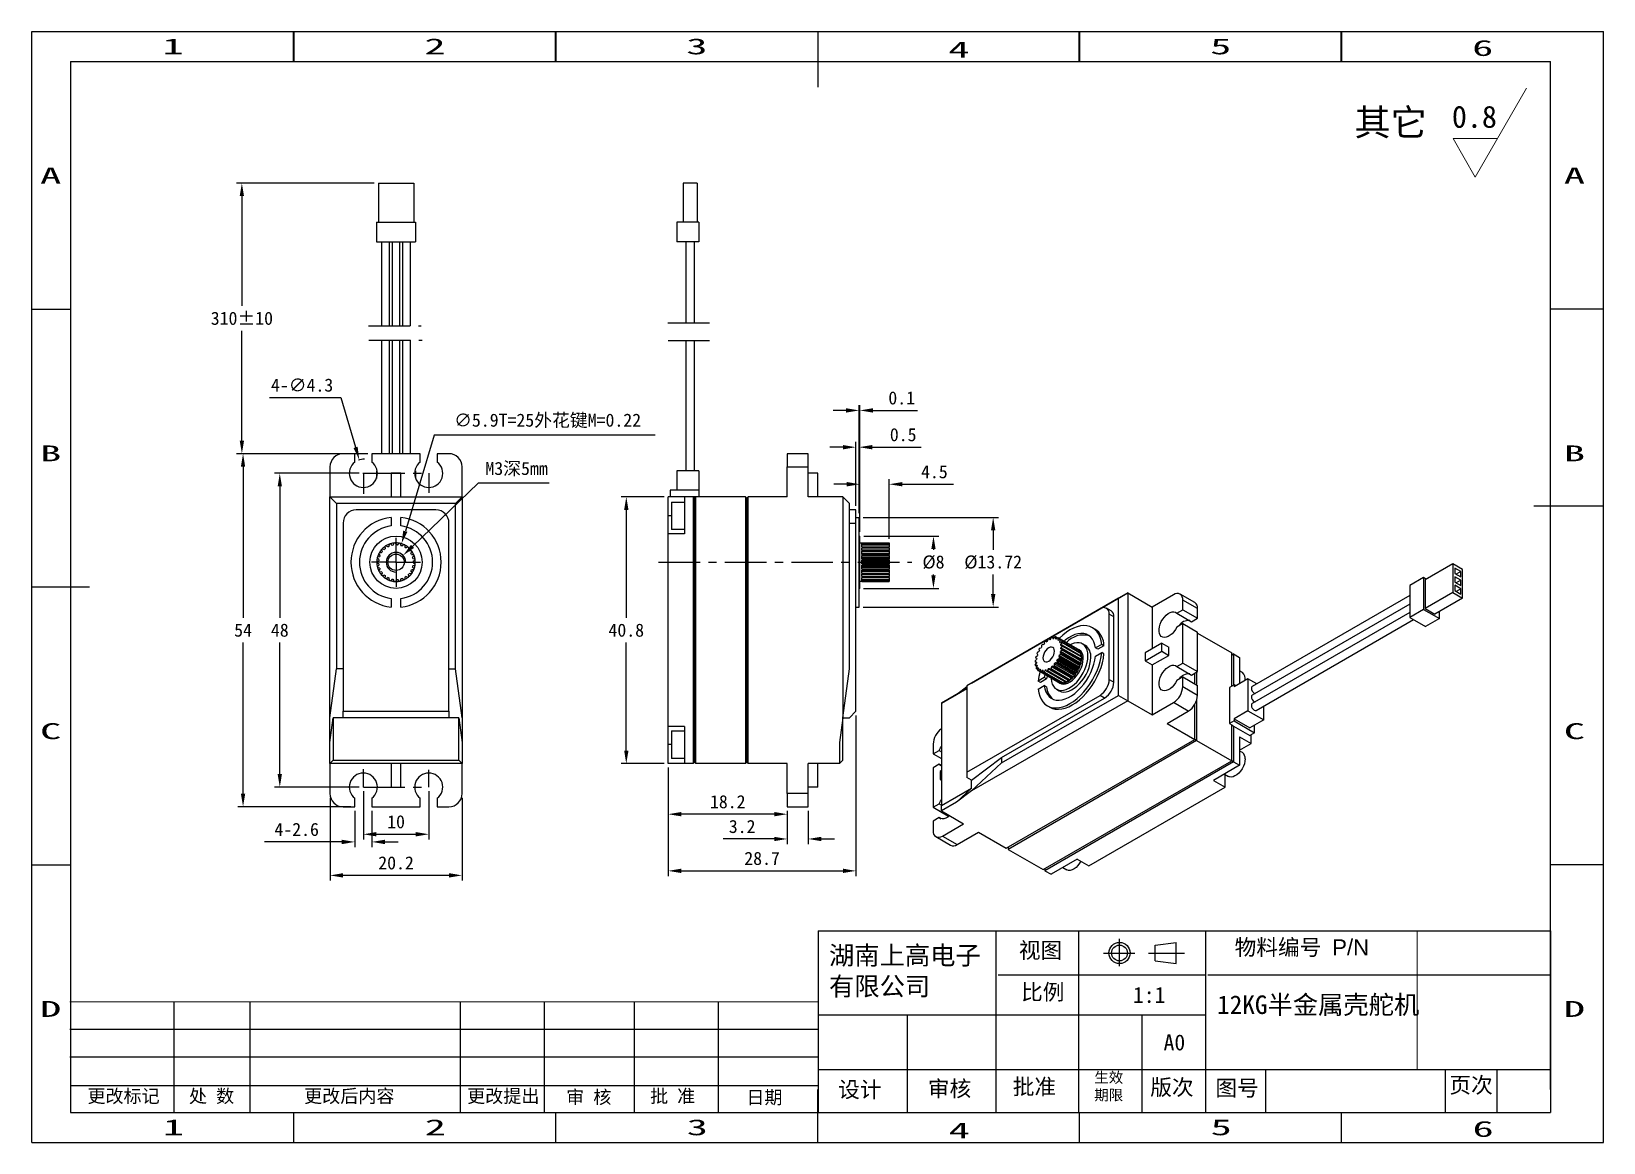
# Model space of a CAD drawing. Header units: millimetres. Extents: x 294 to 535, y 110 to 280.
import ezdxf
from ezdxf.enums import TextEntityAlignment as Align

# ---------------------------------------------------------------- set-up
doc = ezdxf.new("R2010")
doc.units = ezdxf.units.MM
doc.header["$PDSIZE"] = -1
doc.linetypes.add('ACAD_ISO04W100', pattern=[30.5, 24, -3, 0.5, -3])
doc.linetypes.add('CENTER', pattern=[10.16, 6.35, -1.27, 1.27, -1.27])
for name, color, linetype in [('中心线', 6, 'CENTER'), ('图框', 7, 'Continuous'), ('标注', 5, 'Continuous'), ('细实线', 5, 'Continuous')]:
    doc.layers.add(name, color=color, linetype=linetype)
doc.styles.add('style1', font='', dxfattribs={"height": 3.5})
doc.styles.get('style1').set_extended_font_data('FangSong_GB2312')
doc.dimstyles.new('副本 Standard', dxfattribs={"dimtxt": 2, "dimasz": 2, "dimexe": 0.8, "dimexo": 0.625, "dimgap": 0.9, "dimtad": 1, "dimtih": 1, "dimtoh": 1, "dimdsep": 46, "dimtxsty": 'Standard', "dimcen": 0.09, "dimclrd": 5, "dimclre": 5, "dimadec": 3, "dimazin": 2, "dimtfac": 1, "dimtdec": 4, "dimtofl": 0, "dimtmove": 0, "dimatfit": 3, "dimfxl": 0, "dimtolj": 1, "dimtzin": 0, "dimarcsym": 0})

msp = doc.modelspace()

# ---------------------------------------------------------------- texts
at = {"color": 5, "linetype": 'Continuous'}
for s, width, p, p2 in [('1', 3.99672, (314.348, 276.89), (317.586, 276.89)), ('2', 1.99836, (354.41, 276.89), (357.648, 276.89)), ('3', 1.99836, (394.472, 276.89), (397.71, 276.89)), ('5', 1.99836, (474.597, 276.89), (477.834, 276.89)), ('6', 1.99836, (514.659, 276.645), (517.896, 276.645)), ('4', 1.99836, (434.535, 276.399), (437.772, 276.399)), ('A', 1.99836, (295.642, 257.125), (298.879, 257.125)), ('A', 1.99836, (528.682, 257.125), (531.919, 257.125)), ('B', 1.99836, (295.642, 214.635), (298.879, 214.635)), ('B', 1.99836, (528.682, 214.635), (531.919, 214.635)), ('C', 1.99836, (295.642, 172.144), (298.879, 172.144)), ('C', 1.99836, (528.682, 172.144), (531.919, 172.144)), ('D', 1.99836, (295.642, 129.654), (298.879, 129.654)), ('D', 1.99836, (528.682, 129.654), (531.919, 129.654)), ('1', 3.99672, (314.41, 111.55), (317.648, 111.55)), ('2', 1.99836, (354.472, 111.55), (357.71, 111.55)), ('3', 1.99836, (394.534, 111.55), (397.772, 111.55)), ('4', 1.99836, (434.597, 111.058), (437.834, 111.058)), ('5', 1.99836, (474.659, 111.55), (477.896, 111.55)), ('6', 1.99836, (514.721, 111.304), (517.958, 111.304))]:
    msp.add_text(s, height=2.43, dxfattribs=dict(at, width=width)).set_placement(p, p2, align=Align.FIT)
at = {"insert": (496.66, 268.508), "char_height": 4.05, "width": 21.1725, "attachment_point": 1}
msp.add_mtext('{\\fSimSun|b0|i0|c134|p2;其它}', dxfattribs=at)
at = {"color": 0, "lineweight": 13, "attachment_point": 1, "style": 'style1'}
for s, insert, char_height, width in [('{\\fSimSun|b0|i0|c134|p54;物料编号 \\fArial Unicode MS|b0|i0|c0|p34;P/N}', (478.331, 141.52), 2.43, 22.47382), ('{\\fSimSun|b0|i0|c134|p2;视图}', (445.333, 141.067), 2.43, 12.97507), ('比例', (445.671, 134.677), 2.43, 12.97507), ('{\\H1.2x;审核}', (431.408, 119.905), 2.025, 12.97507), ('{\\fSimSun|b0|i0|c134|p2;\\H1.2x;批准}', (444.392, 120.197), 2.025, 12.97507), ('{\\fSimSun|b0|i0|c134|p2;\\H0.8x;生效\\P期限}', (456.865, 121.208), 2.025, 12.97507), ('{\\H1.2x;版次}', (465.426, 120.11), 2.025, 12.97507), ('{\\fSimSun|b0|i0|c134|p2;\\H1.2x; 页次}', (509.524, 120.45), 2.025, 12.97507), ('更改标记', (302.879, 118.557), 2.025, 18.22758), ('处 数', (318.415, 118.557), 2.025, 18.22758), ('更改后内容', (336.025, 118.557), 2.025, 19.00001), ('更改提出', (360.955, 118.557), 2.025, 16.68272), ('审 核', (376.107, 118.402), 2.025, 12.97507), ('批 准', (388.937, 118.557), 2.025, 12.97507), ('日期', (403.652, 118.368), 2.025, 12.97507), ('{\\H1.2x;设计}', (417.7, 119.761), 2.025, 12.97507), ('{\\fSimSun|b0|i0|c134|p2;图号}', (475.387, 119.991), 2.43, 12.97507)]:
    msp.add_mtext(s, dxfattribs=dict(at, insert=insert, char_height=char_height, width=width))
at = {"layer": '标注', "color": 0, "lineweight": 13, "attachment_point": 1}
for s, insert, char_height, width in [('{\\H1.25x;0.8}', (511.556, 269.03), 2.7, 20.9027), ('{\\fSimSun|b0|i0|c134|p2;湖南上高电子 有限公司}', (416.296, 140.485), 2.835, 25.32269), ('{\\fSimSun|b0|i0|c134|p2;1:1}', (462.777, 134.234), 2.43, 14.91289), ('{\\fSimSun|b0|i0|c134|p2;A0}', (467.465, 126.968), 2.43, 10.7352)]:
    msp.add_mtext(s, dxfattribs=dict(at, insert=insert, char_height=char_height, width=width))
at = {"layer": '细实线', "color": 3, "lineweight": 13, "insert": (475.645, 137.662), "char_height": 2.835, "width": 32.03133, "attachment_point": 1}
msp.add_mtext('{\\C0;\\P\\fSimSun|b0|i0|c134|p2;12KG半金属壳舵机}', dxfattribs=at)

# ---------------------------------------------------------------- blocks, each defined once
blk = doc.blocks.new('SW_CENTERMARKSYMBOL_0')
at = {"layer": '图框', "color": 0}
for p, q in [((0, 2.5), (0, 3.75)), ((0, 0), (0, 2.5)), ((-2.5, 0), (-3.75, 0)), ((0, 0), (-2.5, 0)), ((0, 0), (0, -2.5)), ((0, 0), (2.5, 0)), ((2.5, 0), (3.75, 0)), ((0, -2.5), (0, -3.75))]:
    blk.add_line(p, q, dxfattribs=at)
blk = doc.blocks.new('*D23')
at = {"layer": 'Defpoints', "color": 0}
for p in [(343.78, 215.8), (326.68, 161.8), (343.78, 161.8)]:
    blk.add_point(p, dxfattribs=at)
at = {"layer": '标注', "color": 5, "lineweight": -2}
for p, q in [((343.15, 215.8), (325.88, 215.8)), ((326.68, 213.8), (326.68, 190.7)), ((326.68, 163.8), (326.68, 186.9)), ((343.15, 161.8), (325.88, 161.8))]:
    blk.add_line(p, q, dxfattribs=at)
at = {"layer": '标注', "color": 5}
for points in [[(326.35, 213.8), (327.01, 213.8), (326.68, 215.8)], [(326.35, 163.8), (327.01, 163.8), (326.68, 161.8)]]:
    blk.add_solid(points, dxfattribs=at)
at = {"layer": '标注', "color": 0, "insert": (326.68, 188.8), "char_height": 2, "attachment_point": 5}
blk.add_mtext('\\A1;54', dxfattribs=at)
blk = doc.blocks.new('*D10')
at = {"layer": 'Defpoints', "color": 0}
for p in [(345.08, 212.8), (332.3, 164.8), (345.08, 164.8)]:
    blk.add_point(p, dxfattribs=at)
at = {"layer": '标注', "color": 5, "lineweight": -2}
for p, q in [((344.45, 212.8), (331.5, 212.8)), ((332.3, 210.8), (332.3, 190.7)), ((332.3, 166.8), (332.3, 186.9)), ((344.45, 164.8), (331.5, 164.8))]:
    blk.add_line(p, q, dxfattribs=at)
at = {"layer": '标注', "color": 5}
for points in [[(331.97, 210.8), (332.63, 210.8), (332.3, 212.8)], [(331.97, 166.8), (332.63, 166.8), (332.3, 164.8)]]:
    blk.add_solid(points, dxfattribs=at)
at = {"layer": '标注', "color": 0, "insert": (332.3, 188.8), "char_height": 2, "attachment_point": 5}
blk.add_mtext('\\A1;48', dxfattribs=at)
blk = doc.blocks.new('*D11')
at = {"layer": 'Defpoints', "color": 0}
for p in [(345.08, 164.8), (355.08, 164.8), (355.08, 157.59)]:
    blk.add_point(p, dxfattribs=at)
at = {"layer": '标注', "color": 5, "lineweight": -2}
for p, q in [((345.08, 164.18), (345.08, 156.79)), ((355.08, 164.18), (355.08, 156.79)), ((347.08, 157.59), (353.08, 157.59))]:
    blk.add_line(p, q, dxfattribs=at)
at = {"layer": '标注', "color": 5}
for points in [[(347.08, 157.93), (347.08, 157.26), (345.08, 157.59)], [(353.08, 157.93), (353.08, 157.26), (355.08, 157.59)]]:
    blk.add_solid(points, dxfattribs=at)
at = {"layer": '标注', "color": 0, "insert": (350.08, 159.49), "char_height": 2, "attachment_point": 5}
blk.add_mtext('\\A1;10', dxfattribs=at)
blk = doc.blocks.new('*D12')
at = {"layer": 'Defpoints', "color": 0}
for p in [(339.98, 163.8), (360.18, 163.8), (339.98, 151.3)]:
    blk.add_point(p, dxfattribs=at)
at = {"layer": '标注', "color": 5, "lineweight": -2}
for p, q in [((339.98, 163.18), (339.98, 150.5)), ((360.18, 163.18), (360.18, 150.5)), ((358.18, 151.3), (341.98, 151.3))]:
    blk.add_line(p, q, dxfattribs=at)
at = {"layer": '标注', "color": 5}
for points in [[(341.98, 151.64), (341.98, 150.97), (339.98, 151.3)], [(358.18, 151.64), (358.18, 150.97), (360.18, 151.3)]]:
    blk.add_solid(points, dxfattribs=at)
at = {"layer": '标注', "color": 0, "insert": (350.08, 153.2), "char_height": 2, "attachment_point": 5}
blk.add_mtext('\\A1;20.2', dxfattribs=at)
blk = doc.blocks.new('*D13')
at = {"layer": 'Defpoints', "color": 0}
for p in [(391.71, 209.2), (385.29, 168.4), (391.71, 168.4)]:
    blk.add_point(p, dxfattribs=at)
at = {"layer": '标注', "color": 5, "lineweight": -2}
for p, q in [((391.08, 209.2), (384.49, 209.2)), ((385.29, 207.2), (385.29, 190.7)), ((385.29, 170.4), (385.29, 186.9)), ((391.08, 168.4), (384.49, 168.4))]:
    blk.add_line(p, q, dxfattribs=at)
at = {"layer": '标注', "color": 5}
for points in [[(384.96, 207.2), (385.63, 207.2), (385.29, 209.2)], [(384.96, 170.4), (385.63, 170.4), (385.29, 168.4)]]:
    blk.add_solid(points, dxfattribs=at)
at = {"layer": '标注', "color": 0, "insert": (385.29, 188.8), "char_height": 2, "attachment_point": 5}
blk.add_mtext('\\A1;40.8', dxfattribs=at)
blk = doc.blocks.new('*D14')
at = {"layer": 'Defpoints', "color": 0}
for p in [(391.71, 168.4), (409.91, 161.8), (391.71, 160.66)]:
    blk.add_point(p, dxfattribs=at)
at = {"layer": '标注', "color": 5, "lineweight": -2}
for p, q in [((391.71, 167.78), (391.71, 159.86)), ((409.91, 161.18), (409.91, 159.86)), ((407.91, 160.66), (393.71, 160.66))]:
    blk.add_line(p, q, dxfattribs=at)
at = {"layer": '标注', "color": 5}
for points in [[(393.71, 161), (393.71, 160.33), (391.71, 160.66)], [(407.91, 161), (407.91, 160.33), (409.91, 160.66)]]:
    blk.add_solid(points, dxfattribs=at)
at = {"layer": '标注', "color": 0, "insert": (400.81, 162.56), "char_height": 2, "attachment_point": 5}
blk.add_mtext('\\A1;18.2', dxfattribs=at)
blk = doc.blocks.new('*D15')
at = {"layer": 'Defpoints', "color": 0}
for p in [(420.41, 176.4), (391.71, 168.4), (420.41, 151.99)]:
    blk.add_point(p, dxfattribs=at)
at = {"layer": '标注', "color": 5, "lineweight": -2}
for p, q in [((420.41, 175.78), (420.41, 151.19)), ((391.71, 167.78), (391.71, 151.19)), ((393.71, 151.99), (418.41, 151.99))]:
    blk.add_line(p, q, dxfattribs=at)
at = {"layer": '标注', "color": 5}
for points in [[(393.71, 152.33), (393.71, 151.66), (391.71, 151.99)], [(418.41, 152.33), (418.41, 151.66), (420.41, 151.99)]]:
    blk.add_solid(points, dxfattribs=at)
at = {"layer": '标注', "color": 0, "insert": (406.06, 153.89), "char_height": 2, "attachment_point": 5}
blk.add_mtext('\\A1;28.7', dxfattribs=at)
blk = doc.blocks.new('*D16')
at = {"layer": 'Defpoints', "color": 0}
for p in [(420.91, 206.06), (420.91, 192.34), (441.4, 192.34)]:
    blk.add_point(p, dxfattribs=at)
at = {"layer": '标注', "color": 5, "lineweight": -2}
for p, q in [((421.53, 206.06), (442.2, 206.06)), ((441.4, 204.06), (441.4, 201.1)), ((441.4, 194.34), (441.4, 197.3)), ((421.53, 192.34), (442.2, 192.34))]:
    blk.add_line(p, q, dxfattribs=at)
at = {"layer": '标注', "color": 5}
for points in [[(441.07, 204.06), (441.74, 204.06), (441.4, 206.06)], [(441.07, 194.34), (441.74, 194.34), (441.4, 192.34)]]:
    blk.add_solid(points, dxfattribs=at)
at = {"layer": '标注', "color": 0, "insert": (441.4, 199.2), "char_height": 2, "attachment_point": 5}
blk.add_mtext('\\A1;%%C13.72', dxfattribs=at)
blk = doc.blocks.new('*D17')
at = {"layer": 'Defpoints', "color": 0}
for p in [(421.01, 203.2), (420.96, 195.2), (432.27, 195.2)]:
    blk.add_point(p, dxfattribs=at)
at = {"layer": '标注', "color": 5, "lineweight": -2}
for p, q in [((421.63, 203.2), (433.07, 203.2)), ((432.27, 201.2), (432.27, 201.1)), ((432.27, 197.2), (432.27, 197.3)), ((421.58, 195.2), (433.07, 195.2))]:
    blk.add_line(p, q, dxfattribs=at)
at = {"layer": '标注', "color": 5}
for points in [[(431.94, 201.2), (432.6, 201.2), (432.27, 203.2)], [(431.94, 197.2), (432.6, 197.2), (432.27, 195.2)]]:
    blk.add_solid(points, dxfattribs=at)
at = {"layer": '标注', "color": 0, "insert": (432.27, 199.2), "char_height": 2, "attachment_point": 5}
blk.add_mtext('\\A1;%%C8', dxfattribs=at)
blk = doc.blocks.new('*D18')
at = {"layer": 'Defpoints', "color": 0}
for p in [(421.01, 211.13), (421.01, 203.2), (425.51, 202.15)]:
    blk.add_point(p, dxfattribs=at)
at = {"layer": '标注', "color": 5, "lineweight": -2}
for p, q in [((421.01, 203.83), (421.01, 211.93)), ((425.51, 202.78), (425.51, 211.93)), ((419.01, 211.13), (417.01, 211.13)), ((427.51, 211.13), (435.31, 211.13))]:
    blk.add_line(p, q, dxfattribs=at)
at = {"layer": '标注', "color": 5}
for points in [[(419.01, 211.47), (419.01, 210.8), (421.01, 211.13)], [(427.51, 211.47), (427.51, 210.8), (425.51, 211.13)]]:
    blk.add_solid(points, dxfattribs=at)
at = {"layer": '标注', "color": 0, "insert": (432.41, 213.03), "char_height": 2, "attachment_point": 5}
blk.add_mtext('\\A1;4.5', dxfattribs=at)
blk = doc.blocks.new('*D19')
at = {"layer": 'Defpoints', "color": 0}
for p in [(420.91, 222.42), (420.91, 206.06), (421.01, 203.2)]:
    blk.add_point(p, dxfattribs=at)
at = {"layer": '标注', "color": 5, "lineweight": -2}
for p, q in [((418.91, 222.42), (416.91, 222.42)), ((420.91, 206.69), (420.91, 223.22)), ((421.01, 203.83), (421.01, 223.22)), ((423.01, 222.42), (429.81, 222.42))]:
    blk.add_line(p, q, dxfattribs=at)
at = {"layer": '标注', "color": 5}
for points in [[(418.91, 222.76), (418.91, 222.09), (420.91, 222.42)], [(423.01, 222.76), (423.01, 222.09), (421.01, 222.42)]]:
    blk.add_solid(points, dxfattribs=at)
at = {"layer": '标注', "color": 0, "insert": (427.41, 224.32), "char_height": 2, "attachment_point": 5}
blk.add_mtext('\\A1;0.1', dxfattribs=at)
blk = doc.blocks.new('*D20')
at = {"layer": 'Defpoints', "color": 0}
for p in [(420.91, 216.8), (420.41, 207.2), (420.91, 206.06)]:
    blk.add_point(p, dxfattribs=at)
at = {"layer": '标注', "color": 5, "lineweight": -2}
for p, q in [((418.41, 216.8), (416.41, 216.8)), ((420.41, 207.83), (420.41, 217.6)), ((420.91, 206.69), (420.91, 217.6)), ((422.91, 216.8), (430.38, 216.8))]:
    blk.add_line(p, q, dxfattribs=at)
at = {"layer": '标注', "color": 5}
for points in [[(418.41, 217.13), (418.41, 216.46), (420.41, 216.8)], [(422.91, 217.13), (422.91, 216.46), (420.91, 216.8)]]:
    blk.add_solid(points, dxfattribs=at)
at = {"layer": '标注', "color": 0, "insert": (427.64, 218.7), "char_height": 2, "attachment_point": 5}
blk.add_mtext('\\A1;0.5', dxfattribs=at)
blk = doc.blocks.new('*D21')
at = {"layer": 'Defpoints', "color": 0}
for p in [(347.38, 257.2), (326.5, 215.8), (346.38, 215.8)]:
    blk.add_point(p, dxfattribs=at)
at = {"layer": '标注', "color": 5, "lineweight": -2}
for p, q in [((346.75, 257.2), (325.7, 257.2)), ((326.5, 255.2), (326.5, 238.4)), ((326.5, 217.8), (326.5, 234.6)), ((345.75, 215.8), (325.7, 215.8))]:
    blk.add_line(p, q, dxfattribs=at)
at = {"layer": '标注', "color": 5}
for points in [[(326.17, 255.2), (326.83, 255.2), (326.5, 257.2)], [(326.17, 217.8), (326.83, 217.8), (326.5, 215.8)]]:
    blk.add_solid(points, dxfattribs=at)
at = {"layer": '标注', "color": 0, "insert": (326.5, 236.5), "char_height": 2, "attachment_point": 5}
blk.add_mtext('\\A1;310%%P10', dxfattribs=at)
blk = doc.blocks.new('*D22')
at = {"layer": 'Defpoints', "color": 0}
for p in [(409.91, 161.8), (413.11, 161.8), (409.91, 156.87)]:
    blk.add_point(p, dxfattribs=at)
at = {"layer": '标注', "color": 5, "lineweight": -2}
for p, q in [((409.91, 161.18), (409.91, 156.07)), ((413.11, 161.18), (413.11, 156.07)), ((407.91, 156.87), (400.11, 156.87)), ((415.11, 156.87), (417.11, 156.87))]:
    blk.add_line(p, q, dxfattribs=at)
at = {"layer": '标注', "color": 5}
for points in [[(407.91, 157.2), (407.91, 156.54), (409.91, 156.87)], [(415.11, 157.2), (415.11, 156.54), (413.11, 156.87)]]:
    blk.add_solid(points, dxfattribs=at)
at = {"layer": '标注', "color": 0, "insert": (403.01, 158.77), "char_height": 2, "attachment_point": 5}
blk.add_mtext('\\A1;3.2', dxfattribs=at)
blk = doc.blocks.new('*D24')
at = {"layer": 'Defpoints', "color": 0}
for p in [(344.46, 214.86), (345.69, 210.74)]:
    blk.add_point(p, dxfattribs=at)
at = {"layer": '标注', "color": 5, "lineweight": -2}
for p, q in [((330.71, 224.38), (341.61, 224.38)), ((341.61, 224.38), (343.89, 216.78)), ((344.99, 212.8), (345.17, 212.8)), ((345.08, 212.71), (345.08, 212.89))]:
    blk.add_line(p, q, dxfattribs=at)
blk.add_arc((345.08, 212.8), 2.15, 85.3601, 110.548, dxfattribs=at)
at = {"layer": '标注', "color": 5}
blk.add_solid([(344.2, 216.87), (343.57, 216.68), (344.46, 214.86)], dxfattribs=at)
at = {"layer": '标注', "color": 0, "insert": (335.71, 226.28), "char_height": 2, "attachment_point": 5}
blk.add_mtext('\\A1;4-∅4.3', dxfattribs=at)
blk = doc.blocks.new('*D25')
at = {"layer": 'Defpoints', "color": 0}
for p in [(343.78, 161.8), (346.38, 161.8), (343.78, 156.42)]:
    blk.add_point(p, dxfattribs=at)
at = {"layer": '标注', "color": 5, "lineweight": -2}
for p, q in [((343.78, 161.18), (343.78, 155.62)), ((346.38, 161.18), (346.38, 155.62)), ((341.78, 156.42), (329.98, 156.42)), ((348.38, 156.42), (350.38, 156.42))]:
    blk.add_line(p, q, dxfattribs=at)
at = {"layer": '标注', "color": 5}
for points in [[(341.78, 156.75), (341.78, 156.08), (343.78, 156.42)], [(348.38, 156.75), (348.38, 156.08), (346.38, 156.42)]]:
    blk.add_solid(points, dxfattribs=at)
at = {"layer": '标注', "color": 0, "insert": (334.88, 158.32), "char_height": 2, "attachment_point": 5}
blk.add_mtext('\\A1;4-2.6', dxfattribs=at)
blk = doc.blocks.new('*D26')
at = {"layer": 'Defpoints', "color": 0}
for p in [(351.16, 200.24), (349, 198.16)]:
    blk.add_point(p, dxfattribs=at)
at = {"layer": '标注', "color": 5, "lineweight": -2}
for p, q in [((362.62, 211.32), (352.59, 201.63)), ((373.5, 211.32), (362.62, 211.32)), ((349.99, 199.2), (350.17, 199.2)), ((350.08, 199.11), (350.08, 199.29))]:
    blk.add_line(p, q, dxfattribs=at)
at = {"layer": '标注', "color": 5}
blk.add_solid([(352.36, 201.87), (352.83, 201.39), (351.16, 200.24)], dxfattribs=at)
at = {"layer": '标注', "color": 0, "insert": (368.51, 213.45), "char_height": 2, "attachment_point": 5}
blk.add_mtext('\\A1;{\\fSimSun|b0|i0|c134|p2;M3深5mm}', dxfattribs=at)
blk = doc.blocks.new('*D27')
at = {"layer": 'Defpoints', "color": 0}
for p in [(350.92, 202.03), (349.23, 196.38)]:
    blk.add_point(p, dxfattribs=at)
at = {"layer": '标注', "color": 5, "lineweight": -2}
for p, q in [((355.9, 218.62), (351.5, 203.94)), ((389.72, 218.62), (355.9, 218.62)), ((349.99, 199.2), (350.17, 199.2)), ((350.08, 199.11), (350.08, 199.29))]:
    blk.add_line(p, q, dxfattribs=at)
at = {"layer": '标注', "color": 5}
blk.add_solid([(351.18, 204.04), (351.82, 203.85), (350.92, 202.03)], dxfattribs=at)
at = {"layer": '标注', "color": 0, "insert": (373.26, 220.82), "char_height": 2, "attachment_point": 5}
blk.add_mtext('\\A1;∅5.9T=25{\\fSimSun|b0|i0|c134|p2;外花键}M=0.22', dxfattribs=at)

# ---------------------------------------------------------------- dimensions: what is measured, and where the dimension line sits
at = {"layer": '标注', "color": 0}
dim = msp.add_linear_dim(base=(326.501, 215.802), p1=(347.377, 257.202), p2=(346.377, 215.802), angle=90, text='310%%P10', dimstyle='副本 Standard', dxfattribs=at)
dim.commit()
dim.dimension.update_dxf_attribs({"geometry": '*D21', "text_midpoint": (326.501, 236.502)})
for p1, p2, text, picture, middle in [((345.694, 210.743), (344.459, 214.862), '4-<>', '*D24', (335.708, 224.38)), ((349.229, 196.377), (350.924, 202.028), '<>T=25{\\fSimSun|b0|i0|c134|p2;外花键}M=0.22', '*D27', (373.261, 218.619)), ((348.998, 198.16), (351.155, 200.244), '{\\fSimSun|b0|i0|c134|p2;M3深5mm}', '*D26', (368.512, 211.32))]:
    dim = msp.add_diameter_dim_2p(p1=p1, p2=p2, text=text, dimstyle='副本 Standard', dxfattribs=at)
    dim.commit()
    dim.dimension.update_dxf_attribs({"geometry": picture, "text_midpoint": middle, "dimtype": 163})
for base, p1, p2, picture, middle in [((420.91, 222.424), (421.01, 203.202), (420.91, 206.061), '*D19', (427.41, 222.424)), ((420.91, 216.797), (420.41, 207.202), (420.91, 206.061), '*D20', (427.643, 216.797)), ((421.01, 211.134), (425.51, 202.15), (421.01, 203.202), '*D18', (432.41, 211.134)), ((420.41, 151.994), (391.71, 168.402), (420.41, 176.402), '*D15', (406.06, 151.994)), ((391.71, 160.662), (409.91, 161.802), (391.71, 168.402), '*D14', (400.81, 160.662)), ((339.977, 151.303), (360.177, 163.802), (339.977, 163.802), '*D12', (350.077, 151.303)), ((355.077, 157.592), (345.077, 164.802), (355.077, 164.802), '*D11', (350.077, 157.592))]:
    dim = msp.add_linear_dim(base=base, p1=p1, p2=p2, dimstyle='副本 Standard', dxfattribs=at)
    dim.commit()
    dim.dimension.update_dxf_attribs({"geometry": picture, "text_midpoint": middle, "dimtype": 160})
for base, p1, p2, picture, middle in [((326.681, 161.802), (343.777, 215.802), (343.777, 161.802), '*D23', (326.681, 188.802)), ((332.3, 164.802), (345.077, 212.802), (345.077, 164.802), '*D10', (332.3, 188.802)), ((385.293, 168.402), (391.71, 209.202), (391.71, 168.402), '*D13', (385.293, 188.802))]:
    dim = msp.add_linear_dim(base=base, p1=p1, p2=p2, angle=90, dimstyle='副本 Standard', dxfattribs=at)
    dim.commit()
    dim.dimension.update_dxf_attribs({"geometry": picture, "text_midpoint": middle, "dimtype": 160})
for base, p1, p2, picture, middle in [((441.402, 192.343), (420.91, 206.061), (420.91, 192.343), '*D16', (441.402, 199.202)), ((432.271, 195.202), (421.01, 203.202), (420.96, 195.202), '*D17', (432.271, 199.202))]:
    dim = msp.add_linear_dim(base=base, p1=p1, p2=p2, angle=90, text='%%C<>', dimstyle='副本 Standard', dxfattribs=at)
    dim.commit()
    dim.dimension.update_dxf_attribs({"geometry": picture, "text_midpoint": middle, "dimtype": 160})
dim = msp.add_linear_dim(base=(343.777, 156.418), p1=(346.377, 161.802), p2=(343.777, 161.802), text='4-<>', dimstyle='副本 Standard', dxfattribs=at)
dim.commit()
dim.dimension.update_dxf_attribs({"geometry": '*D25', "text_midpoint": (334.877, 158.318)})
dim = msp.add_linear_dim(base=(409.91, 156.87), p1=(413.11, 161.802), p2=(409.91, 161.802), dimstyle='副本 Standard', dxfattribs=at)
dim.commit()
dim.dimension.update_dxf_attribs({"geometry": '*D22', "text_midpoint": (403.01, 158.77)})

# ---------------------------------------------------------------- linework, layer by layer
at = {"color": 5, "linetype": 'Continuous'}
for p, q in [((294.379, 110.433), (294.379, 280.393)), ((294.379, 280.393), (534.752, 280.393)), ((334.379, 275.773), (334.379, 280.393)), ((334.441, 280.393), (334.441, 275.773)), ((374.441, 275.773), (374.441, 280.393)), ((374.503, 280.393), (374.503, 275.773)), ((414.566, 280.393), (414.566, 271.858)), ((454.566, 275.773), (454.566, 280.393)), ((454.628, 280.393), (454.628, 275.773)), ((494.628, 275.773), (494.628, 280.393)), ((494.69, 280.393), (494.69, 275.773)), ((534.752, 110.433), (534.752, 280.393)), ((294.317, 275.773), (294.379, 275.773)), ((294.379, 237.903), (300.307, 237.903)), ((534.752, 237.903), (526.659, 237.903)), ((534.752, 207.792), (524.078, 207.792)), ((294.379, 195.413), (303.185, 195.413)), ((294.379, 152.923), (300.307, 152.923)), ((534.752, 152.923), (526.659, 152.923)), ((414.628, 142.806), (449.42, 142.806)), ((441.821, 142.806), (441.821, 115.052)), ((449.42, 142.806), (526.659, 142.806)), ((454.447, 142.806), (454.447, 115.052)), ((473.871, 142.806), (473.871, 137.587)), ((473.871, 137.95), (473.871, 128.406)), ((442.164, 136.092), (473.871, 136.092)), ((474.214, 136.092), (526.659, 136.092)), ((316.115, 131.98), (316.115, 115.052)), ((327.697, 131.98), (327.697, 115.052)), ((359.862, 131.98), (359.862, 115.052)), ((372.739, 131.98), (372.739, 115.052)), ((386.482, 131.98), (386.482, 115.052)), ((399.36, 131.98), (399.36, 115.052)), ((414.628, 129.982), (473.871, 129.982)), ((428.224, 129.982), (428.224, 115.052)), ((464.159, 129.982), (464.159, 115.052)), ((300.207, 127.781), (414.528, 127.781)), ((473.871, 128.406), (473.871, 115.052)), ((300.207, 123.538), (414.528, 123.538)), ((414.628, 121.623), (526.659, 121.623)), ((483.075, 121.623), (483.075, 115.052)), ((510.521, 121.623), (510.521, 115.052)), ((518.455, 121.623), (518.455, 115.052)), ((300.307, 119.141), (414.528, 119.141)), ((414.566, 110.433), (414.566, 118.526)), ((334.441, 110.433), (334.441, 115.052)), ((374.503, 110.433), (374.503, 115.052)), ((454.628, 110.433), (454.628, 115.052)), ((494.69, 110.433), (494.69, 115.052)), ((294.379, 110.433), (534.752, 110.433))]:
    msp.add_line(p, q, dxfattribs=at)
at = {"color": 7, "linetype": 'Continuous'}
for p, q in [((300.307, 275.773), (300.307, 115.052)), ((300.307, 275.773), (526.659, 275.773)), ((526.659, 118.526), (526.659, 275.773)), ((414.628, 142.806), (414.628, 115.052)), ((526.659, 142.806), (526.659, 115.052)), ((526.659, 142.806), (526.659, 115.052)), ((466.155, 140.642), (469.407, 141.038)), ((466.155, 140.642), (469.407, 141.038)), ((466.155, 138.214), (466.155, 140.642)), ((469.407, 137.809), (469.407, 141.038)), ((466.155, 138.214), (469.407, 137.809)), ((300.307, 115.052), (526.659, 115.052))]:
    msp.add_line(p, q, dxfattribs=at)
at = {"color": 7, "linetype": 'Continuous', "lineweight": 25}
for p, q in [((347.377, 257.202), (347.377, 251.202)), ((347.377, 257.202), (352.777, 257.202)), ((352.777, 257.202), (352.777, 251.202)), ((396.11, 257.202), (394.01, 257.202)), ((394.01, 257.202), (394.01, 251.202)), ((396.11, 257.202), (396.11, 251.202)), ((347.077, 251.202), (347.077, 248.202)), ((347.077, 251.202), (353.077, 251.202)), ((353.077, 251.202), (353.077, 248.202)), ((396.41, 251.202), (393.01, 251.202)), ((393.01, 251.202), (393.01, 248.202)), ((396.41, 251.202), (396.41, 248.202)), ((347.077, 248.202), (353.077, 248.202)), ((347.877, 248.202), (347.877, 235.367)), ((349.077, 235.367), (349.077, 248.202)), ((349.477, 248.202), (349.477, 235.367)), ((350.677, 235.367), (350.677, 248.202)), ((351.077, 248.202), (351.077, 235.367)), ((352.277, 235.367), (352.277, 248.202)), ((396.41, 248.202), (393.01, 248.202)), ((394.46, 235.822), (394.46, 248.202)), ((395.66, 248.202), (395.66, 235.822)), ((347.877, 233.174), (347.877, 215.802)), ((349.077, 215.802), (349.077, 233.174)), ((349.477, 233.174), (349.477, 215.802)), ((350.677, 215.802), (350.677, 233.174)), ((351.077, 233.174), (351.077, 215.802)), ((352.277, 215.802), (352.277, 233.174)), ((394.46, 213.202), (394.46, 233.098)), ((395.66, 233.098), (395.66, 213.202)), ((343.777, 215.802), (341.977, 215.802)), ((343.777, 214.515), (343.777, 215.802)), ((346.377, 215.802), (346.377, 214.515)), ((353.777, 215.802), (346.377, 215.802)), ((353.777, 214.515), (353.777, 215.802)), ((356.377, 215.802), (356.377, 214.515)), ((358.177, 215.802), (356.377, 215.802)), ((413.11, 215.802), (409.91, 215.802)), ((409.91, 215.802), (409.91, 213.802)), ((413.11, 213.802), (413.11, 215.802)), ((339.977, 213.802), (339.977, 209.202)), ((347.077, 213.202), (347.077, 212.013)), ((347.077, 213.202), (347.189, 213.202)), ((350.827, 212.802), (349.327, 212.802)), ((349.327, 212.802), (349.327, 209.202)), ((350.827, 209.202), (350.827, 212.802)), ((352.964, 213.202), (353.077, 213.202)), ((353.077, 213.202), (353.077, 212.013)), ((360.177, 209.202), (360.177, 213.802)), ((396.41, 213.202), (393.01, 213.202)), ((393.01, 213.202), (393.01, 210.202)), ((396.41, 213.202), (396.41, 210.202)), ((409.91, 213.802), (413.11, 213.802)), ((409.91, 209.202), (409.91, 213.802)), ((413.11, 209.202), (413.11, 213.802)), ((414.61, 212.802), (413.11, 212.802)), ((414.61, 209.202), (414.61, 212.802)), ((339.977, 209.202), (340.977, 208.202)), ((339.977, 209.202), (360.177, 209.202)), ((339.977, 175.402), (339.977, 209.202)), ((359.177, 208.202), (360.177, 209.202)), ((360.177, 209.202), (360.177, 175.402)), ((394.21, 209.202), (391.71, 209.202)), ((391.71, 206.302), (391.71, 209.202)), ((392.01, 210.202), (392.01, 209.202)), ((396.41, 210.202), (392.01, 210.202)), ((395.51, 209.202), (394.21, 209.202)), ((394.21, 209.202), (394.21, 203.552)), ((395.51, 209.202), (395.51, 168.402)), ((395.51, 209.202), (395.71, 209.002)), ((395.91, 209.202), (395.51, 209.202)), ((395.91, 209.202), (395.71, 209.002)), ((395.91, 168.402), (395.91, 209.202)), ((403.51, 209.202), (395.91, 209.202)), ((396.41, 210.202), (396.41, 209.202)), ((403.51, 209.202), (403.51, 168.402)), ((403.51, 209.202), (403.71, 209.002)), ((403.91, 209.202), (403.71, 209.002)), ((403.91, 168.402), (403.91, 209.202)), ((409.91, 209.202), (403.91, 209.202)), ((418.41, 209.202), (413.11, 209.202)), ((418.41, 209.202), (418.41, 175.402)), ((419.41, 208.202), (418.41, 209.202)), ((359.177, 208.202), (340.977, 208.202)), ((340.977, 208.202), (340.977, 182.902)), ((356.177, 207.202), (343.977, 207.202)), ((359.177, 182.902), (359.177, 208.202)), ((392.21, 208.402), (394.21, 208.402)), ((392.21, 208.402), (392.21, 204.202)), ((395.71, 168.602), (395.71, 209.002)), ((403.71, 168.602), (403.71, 209.002)), ((419.41, 182.902), (419.41, 208.202)), ((420.41, 207.202), (419.41, 207.202)), ((420.41, 205.202), (420.41, 207.202)), ((341.977, 205.202), (341.977, 176.402)), ((349.327, 206.061), (349.327, 204.752)), ((350.827, 204.752), (350.827, 206.061)), ((358.177, 176.402), (358.177, 205.202)), ((391.71, 203.552), (391.71, 206.302)), ((419.41, 205.202), (420.41, 205.202)), ((420.41, 206.061), (420.91, 206.061)), ((420.41, 176.402), (420.41, 205.202)), ((420.91, 192.343), (420.91, 206.061)), ((349.025, 201.63), (349.07, 201.975)), ((349.237, 202.03), (349.475, 201.78)), ((349.662, 201.815), (349.792, 202.139)), ((349.966, 202.15), (350.134, 201.848)), ((350.325, 201.836), (350.531, 202.117)), ((350.703, 202.085), (350.791, 201.751)), ((394.21, 203.552), (391.71, 203.552)), ((391.71, 174.052), (391.71, 203.552)), ((394.21, 204.202), (392.21, 204.202)), ((420.91, 203.202), (421.01, 203.202)), ((421.01, 195.202), (421.01, 203.202)), ((421.01, 202.152), (421.31, 202.152)), ((421.31, 202.117), (421.31, 202.152)), ((421.31, 202.15), (425.51, 202.15)), ((421.31, 202.117), (425.51, 202.117)), ((421.31, 201.913), (421.31, 202.085)), ((421.31, 202.085), (425.51, 202.085)), ((425.51, 202.15), (425.51, 202.117)), ((425.51, 202.085), (425.51, 202.117)), ((425.51, 202.085), (425.51, 201.913)), ((347.463, 199.615), (347.196, 199.839)), ((347.239, 200.009), (347.578, 200.075)), ((347.648, 200.252), (347.445, 200.535)), ((347.528, 200.689), (347.873, 200.669)), ((347.985, 200.823), (347.859, 201.148)), ((347.978, 201.276), (348.307, 201.171)), ((348.454, 201.292), (348.412, 201.638)), ((348.56, 201.733), (348.853, 201.549)), ((350.972, 201.692), (351.241, 201.913)), ((351.4, 201.839), (351.402, 201.493)), ((351.563, 201.391), (351.879, 201.538)), ((352.014, 201.427), (351.93, 201.092)), ((352.06, 200.953), (352.403, 201.016)), ((352.507, 200.875), (352.342, 200.571)), ((352.433, 200.404), (352.781, 200.381)), ((352.846, 200.218), (352.611, 199.965)), ((352.658, 199.78), (352.989, 199.671)), ((421.31, 201.913), (425.51, 201.913)), ((421.31, 201.538), (421.31, 201.839)), ((421.31, 201.839), (425.51, 201.839)), ((421.31, 201.538), (425.51, 201.538)), ((421.31, 201.016), (421.31, 201.427)), ((421.31, 201.427), (425.51, 201.427)), ((421.31, 201.092), (425.51, 201.092)), ((421.31, 201.016), (425.51, 201.016)), ((421.31, 200.381), (421.31, 200.875)), ((421.31, 200.875), (425.51, 200.875)), ((421.31, 200.571), (425.51, 200.571)), ((421.31, 200.404), (425.51, 200.404)), ((421.31, 200.381), (425.51, 200.381)), ((421.31, 199.671), (421.31, 200.218)), ((421.31, 200.218), (425.51, 200.218)), ((421.31, 199.965), (425.51, 199.965)), ((421.31, 199.78), (425.51, 199.78)), ((421.31, 199.671), (425.51, 199.671)), ((425.51, 201.839), (425.51, 201.913)), ((425.51, 201.839), (425.51, 201.538)), ((425.51, 201.427), (425.51, 201.538)), ((425.51, 201.427), (425.51, 201.092)), ((425.51, 201.092), (425.51, 201.016)), ((425.51, 200.875), (425.51, 201.016)), ((425.51, 200.875), (425.51, 200.571)), ((425.51, 200.571), (425.51, 200.404)), ((425.51, 200.404), (425.51, 200.381)), ((425.51, 200.218), (425.51, 200.381)), ((425.51, 200.218), (425.51, 199.965)), ((425.51, 199.965), (425.51, 199.78)), ((425.51, 199.78), (425.51, 199.671)), ((425.51, 199.497), (425.51, 199.671)), ((347.127, 199.277), (347.439, 199.426)), ((347.443, 198.952), (347.128, 199.102)), ((347.201, 198.542), (347.466, 198.763)), ((347.588, 198.305), (347.246, 198.372)), ((347.456, 197.847), (347.658, 198.128)), ((347.889, 197.714), (347.541, 197.694)), ((347.875, 197.238), (348.001, 197.56)), ((348.328, 197.217), (347.996, 197.111)), ((351.948, 197.332), (352.033, 196.994)), ((352.418, 197.408), (352.078, 197.471)), ((352.354, 197.856), (352.521, 197.55)), ((352.791, 198.047), (352.446, 198.023)), ((352.618, 198.465), (352.855, 198.21)), ((352.993, 198.758), (352.665, 198.65)), ((353.012, 199.497), (352.721, 199.311)), ((352.721, 199.12), (353.014, 198.932)), ((421.31, 198.932), (421.31, 199.497)), ((421.31, 199.497), (425.51, 199.497)), ((421.31, 199.311), (425.51, 199.311)), ((421.31, 199.12), (425.51, 199.12)), ((421.31, 198.932), (425.51, 198.932)), ((421.31, 198.21), (421.31, 198.758)), ((421.31, 198.758), (425.51, 198.758)), ((421.31, 198.65), (425.51, 198.65)), ((421.31, 198.465), (425.51, 198.465)), ((421.31, 198.21), (425.51, 198.21)), ((421.31, 197.55), (421.31, 198.047)), ((421.31, 198.047), (425.51, 198.047)), ((421.31, 198.023), (425.51, 198.023)), ((421.31, 197.856), (425.51, 197.856)), ((421.31, 197.55), (425.51, 197.55)), ((421.31, 196.994), (421.31, 197.408)), ((421.31, 197.408), (425.51, 197.408)), ((421.31, 197.332), (425.51, 197.332)), ((425.51, 199.497), (425.51, 199.311)), ((425.51, 199.311), (425.51, 199.12)), ((425.51, 199.12), (425.51, 198.932)), ((425.51, 198.758), (425.51, 198.932)), ((425.51, 198.758), (425.51, 198.65)), ((425.51, 198.65), (425.51, 198.465)), ((425.51, 198.465), (425.51, 198.21)), ((425.51, 198.047), (425.51, 198.21)), ((425.51, 198.047), (425.51, 198.023)), ((425.51, 198.023), (425.51, 197.856)), ((425.51, 197.856), (425.51, 197.55)), ((425.51, 197.408), (425.51, 197.55)), ((425.51, 197.408), (425.51, 197.332)), ((425.51, 197.332), (425.51, 196.994)), ((511.694, 198.962), (507.451, 196.513)), ((511.694, 198.962), (511.694, 194.553)), ((513.179, 198.105), (511.694, 198.962)), ((512.92, 197.765), (512.001, 198.295)), ((512.001, 198.295), (512.001, 197.479)), ((512.001, 197.479), (512.92, 196.948)), ((512.92, 197.765), (512.213, 197.356)), ((512.92, 196.948), (512.92, 197.765)), ((513.179, 193.696), (513.179, 198.105)), ((348.433, 196.753), (348.474, 197.096)), ((348.876, 196.844), (348.581, 196.659)), ((349.094, 196.421), (349.049, 196.763)), ((349.5, 196.62), (349.261, 196.367)), ((349.816, 196.264), (349.687, 196.584)), ((350.161, 196.558), (349.991, 196.254)), ((350.555, 196.291), (350.351, 196.57)), ((350.816, 196.662), (350.727, 196.325)), ((351.264, 196.502), (350.997, 196.721)), ((351.424, 196.925), (351.422, 196.577)), ((351.898, 196.882), (351.585, 197.028)), ((421.01, 195.202), (420.91, 195.202)), ((421.31, 196.252), (421.01, 196.252)), ((421.31, 196.994), (425.51, 196.994)), ((421.31, 196.577), (421.31, 196.882)), ((421.31, 196.882), (425.51, 196.882)), ((421.31, 196.577), (425.51, 196.577)), ((421.31, 196.325), (421.31, 196.502)), ((421.31, 196.502), (425.51, 196.502)), ((421.31, 196.325), (425.51, 196.325)), ((421.31, 196.252), (421.31, 196.291)), ((421.31, 196.291), (425.51, 196.291)), ((421.31, 196.254), (425.51, 196.254)), ((425.51, 196.882), (425.51, 196.994)), ((425.51, 196.882), (425.51, 196.577)), ((425.51, 196.502), (425.51, 196.577)), ((425.51, 196.502), (425.51, 196.325)), ((425.51, 196.291), (425.51, 196.325)), ((425.51, 196.291), (425.51, 196.254)), ((507.239, 196.88), (505.118, 195.656)), ((505.118, 195.656), (505.118, 190.757)), ((507.664, 196.635), (507.239, 196.88)), ((507.239, 196.88), (507.239, 191.981)), ((507.451, 196.513), (507.451, 192.104)), ((512.92, 196.458), (512.001, 196.989)), ((512.001, 196.989), (512.001, 196.172)), ((512.001, 196.172), (512.92, 195.642)), ((512.92, 195.152), (512.001, 195.682)), ((512.001, 195.682), (512.001, 194.866)), ((512.001, 194.866), (512.92, 194.335)), ((512.92, 196.458), (512.213, 196.05)), ((512.92, 195.152), (512.213, 194.743)), ((512.92, 195.642), (512.92, 196.458)), ((512.92, 194.335), (512.92, 195.152)), ((349.327, 193.653), (349.327, 192.343)), ((350.827, 192.343), (350.827, 193.653)), ((438.084, 180.716), (461.984, 194.514)), ((460.57, 193.697), (442.68, 183.37)), ((461.984, 194.514), (460.57, 193.697)), ((460.57, 178.836), (460.57, 193.697)), ((461.984, 194.514), (461.984, 178.02)), ((461.984, 194.514), (465.732, 192.35)), ((468.985, 194.228), (465.732, 192.35)), ((465.732, 192.35), (465.732, 185.94)), ((472.247, 193.021), (469.985, 194.327)), ((470.399, 191.942), (470.399, 193.411)), ((472.662, 192.105), (470.399, 193.411)), ((505.118, 194.103), (481.024, 180.194)), ((505.118, 192.797), (481.024, 178.888)), ((511.694, 194.553), (507.451, 192.104)), ((513.179, 193.696), (508.936, 191.246)), ((511.694, 194.553), (513.179, 193.696)), ((420.41, 192.343), (420.91, 192.343)), ((457.742, 192.064), (437.377, 180.308)), ((459.449, 191.755), (458.742, 192.163)), ((459.156, 181.286), (459.156, 191.248)), ((459.863, 190.839), (459.156, 191.248)), ((459.863, 180.878), (459.863, 190.839)), ((469.489, 191.416), (470.399, 191.942)), ((469.489, 191.416), (471.751, 190.11)), ((470.399, 191.942), (472.662, 190.635)), ((471.751, 190.11), (472.662, 190.635)), ((472.662, 190.635), (472.662, 192.105)), ((505.118, 191.49), (481.024, 177.581)), ((481.624, 176.542), (505.682, 190.431)), ((507.239, 191.981), (505.118, 190.757)), ((505.118, 190.757), (507.522, 189.369)), ((507.239, 191.981), (509.643, 190.593)), ((507.451, 192.104), (508.936, 191.246)), ((509.643, 190.593), (507.522, 189.369)), ((509.643, 190.593), (509.643, 191.655)), ((450.185, 187.385), (450.343, 187.695)), ((450.703, 187.59), (450.463, 187.729)), ((450.463, 187.729), (450.51, 187.479)), ((450.635, 187.494), (450.835, 187.776)), ((450.944, 187.77), (450.93, 187.481)), ((451.203, 187.621), (450.944, 187.77)), ((451.039, 187.452), (451.268, 187.688)), ((451.359, 187.643), (451.285, 187.331)), ((454.329, 185.928), (451.359, 187.643)), ((456.949, 188.977), (456.595, 189.181)), ((470.399, 189.819), (469.489, 189.293)), ((470.136, 189.808), (470.258, 189.737)), ((470.399, 183.776), (470.399, 189.819)), ((470.399, 189.819), (472.662, 188.512)), ((472.662, 182.47), (472.662, 188.512)), ((472.662, 188.35), (477.894, 185.329)), ((448.226, 185.1), (448.095, 185.266)), ((448.161, 185.425), (448.403, 185.531)), ((448.489, 185.701), (448.414, 185.928)), ((448.504, 186.079), (448.732, 186.108)), ((448.841, 186.262), (448.827, 186.538)), ((448.935, 186.67), (449.133, 186.62)), ((449.259, 186.749), (449.306, 187.056)), ((449.609, 187.055), (449.426, 187.161)), ((449.426, 187.161), (449.583, 187.035)), ((449.716, 187.132), (449.822, 187.45)), ((450.183, 187.385), (449.946, 187.522)), ((449.946, 187.522), (450.051, 187.328)), ((451.387, 187.272), (451.285, 187.331)), ((451.371, 187.261), (451.615, 187.436)), ((451.682, 187.354), (451.552, 187.04)), ((451.684, 186.964), (451.552, 187.04)), ((451.61, 186.933), (451.854, 187.037)), ((454.585, 185.722), (451.615, 187.436)), ((451.653, 185.368), (451.809, 185.238)), ((454.623, 183.654), (451.653, 185.368)), ((454.652, 185.64), (451.682, 187.354)), ((451.931, 185.748), (451.695, 185.54)), ((454.665, 183.826), (451.695, 185.54)), ((451.893, 186.923), (451.715, 186.627)), ((451.92, 186.509), (451.715, 186.627)), ((451.741, 186.488), (451.969, 186.514)), ((451.756, 185.956), (451.954, 185.902)), ((451.977, 186.376), (451.764, 186.116)), ((454.734, 184.401), (451.764, 186.116)), ((454.779, 183.524), (451.809, 185.238)), ((454.824, 185.322), (451.854, 187.037)), ((454.862, 185.209), (451.893, 186.923)), ((454.901, 184.034), (451.931, 185.748)), ((454.924, 184.187), (451.954, 185.902)), ((454.939, 184.8), (451.969, 186.514)), ((454.947, 184.662), (451.977, 186.376)), ((454.329, 185.928), (454.317, 185.877)), ((454.55, 185.801), (454.338, 185.923)), ((454.652, 185.64), (454.579, 185.463)), ((454.862, 185.209), (454.7, 184.937)), ((455.499, 186.465), (455.075, 186.71)), ((457.996, 186.618), (457.07, 186.083)), ((457.423, 185.879), (457.07, 186.083)), ((457.07, 184.858), (457.996, 185.393)), ((458.349, 186.413), (457.423, 185.879)), ((458.349, 186.413), (457.996, 186.618)), ((458.349, 185.189), (457.996, 185.393)), ((467.217, 186.797), (464.671, 185.328)), ((464.671, 184.103), (467.217, 185.573)), ((464.671, 185.328), (464.671, 184.103)), ((467.217, 185.573), (467.217, 186.797)), ((467.217, 186.797), (468.278, 186.185)), ((467.217, 185.573), (468.278, 184.96)), ((468.278, 184.96), (468.278, 186.185)), ((477.894, 180.267), (477.894, 185.329)), ((478.177, 185.166), (477.894, 185.003)), ((477.894, 185.003), (478.177, 185.166)), ((478.177, 185.166), (478.177, 180.43)), ((478.177, 185.166), (479.096, 184.635)), ((339.977, 175.402), (340.977, 182.902)), ((341.977, 182.902), (340.977, 182.902)), ((358.177, 182.902), (359.177, 182.902)), ((360.177, 175.402), (359.177, 182.902)), ((418.41, 175.402), (419.41, 182.902)), ((438.084, 180.716), (442.68, 183.37)), ((442.68, 183.37), (442.68, 183.37)), ((448.029, 183.822), (447.808, 183.949)), ((448.023, 183.935), (447.808, 183.949)), ((447.815, 184.096), (448.042, 184.332)), ((447.835, 183.504), (448.031, 183.784)), ((448.097, 183.442), (447.858, 183.377)), ((448.098, 183.239), (447.858, 183.377)), ((448.065, 184.49), (447.888, 184.592)), ((448.067, 184.499), (447.888, 184.592)), ((447.926, 184.75), (448.168, 184.927)), ((447.983, 183.011), (448.138, 183.319)), ((448.283, 183.053), (448.037, 182.912)), ((448.291, 182.766), (448.037, 182.912)), ((448.252, 182.648), (448.355, 182.963)), ((448.571, 182.791), (448.332, 182.584)), ((448.668, 182.735), (448.571, 182.791)), ((448.624, 182.438), (448.669, 182.742)), ((449.579, 182.52), (449.502, 182.744)), ((449.835, 182.89), (449.702, 182.574)), ((452.805, 181.176), (449.835, 182.89)), ((450.102, 182.807), (449.97, 182.968)), ((453.071, 181.092), (450.102, 182.807)), ((450.302, 183.211), (450.224, 182.896)), ((453.194, 181.182), (450.224, 182.896)), ((453.272, 181.496), (450.302, 183.211)), ((450.611, 183.236), (450.432, 183.325)), ((453.402, 181.61), (450.432, 183.325)), ((453.581, 181.522), (450.611, 183.236)), ((450.743, 183.649), (450.726, 183.356)), ((453.696, 181.641), (450.726, 183.356)), ((453.713, 181.935), (450.743, 183.649)), ((451.076, 183.781), (450.861, 183.792)), ((453.831, 182.078), (450.861, 183.792)), ((454.045, 182.067), (451.076, 183.781)), ((451.131, 184.178), (451.176, 183.924)), ((454.101, 182.463), (451.131, 184.178)), ((454.145, 182.209), (451.176, 183.924)), ((451.466, 184.409), (451.229, 184.341)), ((454.199, 182.626), (451.229, 184.341)), ((451.441, 184.763), (451.544, 184.565)), ((454.411, 183.048), (451.441, 184.763)), ((454.436, 182.694), (451.466, 184.409)), ((451.757, 185.078), (451.513, 184.936)), ((454.483, 183.221), (451.513, 184.936)), ((454.514, 182.85), (451.544, 184.565)), ((454.727, 183.364), (451.757, 185.078)), ((454.411, 183.048), (454.514, 182.85)), ((454.727, 183.364), (454.483, 183.221)), ((454.623, 183.654), (454.779, 183.524)), ((454.901, 184.034), (454.665, 183.826)), ((454.947, 184.662), (454.734, 184.401)), ((464.671, 184.103), (465.732, 183.491)), ((465.732, 183.491), (468.278, 184.96)), ((465.732, 183.491), (465.732, 175.856)), ((469.489, 183.251), (470.399, 183.776)), ((469.489, 183.251), (471.751, 181.944)), ((470.399, 183.776), (472.662, 182.47)), ((479.096, 184.635), (479.096, 180.634)), ((438.083, 180.715), (438.084, 180.716)), ((449.221, 181.552), (448.295, 181.018)), ((448.649, 180.814), (448.295, 181.018)), ((448.295, 179.793), (449.221, 180.327)), ((451.302, 180.87), (448.332, 182.584)), ((451.594, 180.724), (448.624, 182.438)), ((449.575, 181.348), (448.649, 180.814)), ((448.941, 182.674), (448.725, 182.413)), ((451.695, 180.698), (448.725, 182.413)), ((449.063, 182.603), (448.941, 182.674)), ((449.076, 182.395), (449.059, 182.667)), ((452.046, 180.68), (449.076, 182.395)), ((449.372, 182.707), (449.191, 182.409)), ((452.161, 180.695), (449.191, 182.409)), ((449.295, 182.051), (449.221, 181.552)), ((449.575, 181.348), (449.221, 181.552)), ((449.575, 180.123), (449.221, 180.327)), ((449.55, 182.604), (449.372, 182.707)), ((449.649, 181.847), (449.575, 181.348)), ((452.549, 180.806), (449.579, 182.52)), ((452.672, 180.859), (449.702, 182.574)), ((451.318, 180.884), (451.302, 180.87)), ((451.388, 180.814), (451.6, 180.691)), ((451.798, 180.823), (451.695, 180.698)), ((452.311, 180.943), (452.161, 180.695)), ((452.805, 181.176), (452.672, 180.859)), ((453.272, 181.496), (453.194, 181.182)), ((453.581, 181.522), (453.402, 181.61)), ((453.713, 181.935), (453.696, 181.641)), ((454.045, 182.067), (453.831, 182.078)), ((454.101, 182.463), (454.145, 182.209)), ((454.436, 182.694), (454.199, 182.626)), ((459.156, 181.286), (459.863, 180.878)), ((470.399, 181.653), (469.489, 181.128)), ((470.399, 180.183), (470.399, 181.653)), ((470.399, 181.653), (472.662, 180.347)), ((471.751, 181.944), (472.662, 182.47)), ((472.237, 180.592), (472.237, 182.225)), ((472.52, 182.388), (472.52, 180.429)), ((472.662, 178.877), (472.662, 180.347)), ((478.248, 180.471), (477.541, 180.062)), ((480.369, 181.369), (478.248, 180.144)), ((478.248, 180.471), (478.248, 180.144)), ((478.531, 180.307), (478.248, 180.471)), ((479.51, 182.331), (479.096, 182.569)), ((480.369, 181.369), (480.369, 176.469)), ((481.714, 180.592), (480.369, 181.369)), ((437.377, 179.9), (433.488, 177.655)), ((433.488, 177.655), (435.786, 178.982)), ((435.786, 178.982), (437.377, 180.183)), ((435.786, 178.982), (437.377, 179.9)), ((437.377, 180.308), (437.377, 167.08)), ((437.377, 167.08), (457.742, 178.836)), ((461.984, 178.02), (438.084, 164.222)), ((442.68, 168.509), (460.57, 178.836)), ((442.68, 169.325), (458.449, 178.428)), ((451.075, 179.782), (451.499, 179.537)), ((458.449, 178.428), (457.742, 178.836)), ((460.57, 178.836), (461.984, 178.02)), ((461.984, 178.02), (465.732, 175.856)), ((470.399, 180.183), (472.662, 178.877)), ((472.52, 178.084), (472.52, 171.937)), ((477.541, 180.062), (477.541, 174.51)), ((341.977, 175.402), (341.977, 176.402)), ((341.977, 176.402), (358.177, 176.402)), ((358.177, 176.402), (358.177, 175.402)), ((420.41, 176.402), (419.41, 175.402)), ((433.488, 177.655), (433.488, 161.977)), ((433.488, 177.655), (433.488, 177.655)), ((449.696, 177.229), (450.049, 177.025)), ((465.732, 175.856), (468.985, 177.734)), ((467.995, 174.55), (471.248, 176.428)), ((471.248, 176.428), (468.985, 177.734)), ((472.237, 172.101), (472.237, 177.466)), ((480.369, 176.469), (478.248, 175.245)), ((480.369, 176.469), (482.773, 175.082)), ((482.773, 175.082), (482.773, 177.206)), ((339.977, 171.652), (340.477, 175.402)), ((339.977, 171.652), (339.977, 175.402)), ((341.977, 175.402), (340.477, 175.402)), ((340.477, 175.402), (340.477, 168.902)), ((358.177, 175.402), (341.977, 175.402)), ((359.677, 175.402), (358.177, 175.402)), ((359.677, 175.402), (360.177, 171.652)), ((359.677, 168.902), (359.677, 175.402)), ((360.177, 175.402), (360.177, 171.652)), ((394.21, 174.052), (391.71, 174.052)), ((391.71, 171.302), (391.71, 174.052)), ((392.21, 173.402), (394.21, 173.402)), ((392.21, 173.402), (392.21, 169.202)), ((394.21, 174.052), (394.21, 168.402)), ((418.41, 175.402), (417.91, 171.652)), ((418.41, 168.902), (418.41, 175.402)), ((418.41, 175.402), (419.41, 175.402)), ((467.995, 174.55), (472.237, 172.101)), ((478.248, 174.918), (477.541, 174.51)), ((477.541, 174.51), (477.894, 174.306)), ((477.894, 168.835), (477.894, 174.306)), ((477.894, 174.306), (478.177, 174.143)), ((478.177, 174.143), (478.177, 168.672)), ((478.177, 174.143), (480.652, 172.714)), ((478.248, 175.245), (478.248, 174.918)), ((478.248, 175.245), (480.652, 173.857)), ((478.248, 174.918), (481.359, 173.122)), ((482.773, 175.082), (480.652, 173.857)), ((481.359, 173.122), (480.652, 172.714)), ((481.359, 173.122), (481.359, 174.265)), ((339.977, 168.402), (339.977, 171.652)), ((360.177, 171.652), (360.177, 168.402)), ((391.71, 168.402), (391.71, 171.302)), ((417.91, 171.652), (417.91, 168.402)), ((432.215, 171.368), (432.215, 169.899)), ((443.388, 155.446), (472.237, 172.101)), ((472.52, 171.937), (443.67, 155.283)), ((472.52, 171.937), (472.237, 172.101)), ((472.52, 171.937), (477.894, 168.835)), ((479.096, 172.51), (480.864, 171.489)), ((479.096, 172.51), (479.096, 168.141)), ((479.096, 170.469), (480.864, 171.489)), ((480.864, 171.489), (480.864, 172.836)), ((339.977, 168.402), (340.477, 168.902)), ((360.177, 168.402), (339.977, 168.402)), ((339.977, 168.402), (339.977, 163.802)), ((340.477, 168.902), (359.677, 168.902)), ((349.327, 168.402), (349.327, 164.802)), ((350.827, 164.802), (350.827, 168.402)), ((360.177, 168.402), (359.677, 168.902)), ((360.177, 163.802), (360.177, 168.402)), ((394.21, 168.402), (391.71, 168.402)), ((394.21, 169.202), (392.21, 169.202)), ((395.51, 168.402), (394.21, 168.402)), ((395.71, 168.602), (395.51, 168.402)), ((395.71, 168.602), (395.91, 168.402)), ((403.51, 168.402), (395.91, 168.402)), ((403.71, 168.602), (403.51, 168.402)), ((403.71, 168.602), (403.91, 168.402)), ((409.91, 168.402), (403.91, 168.402)), ((409.91, 163.802), (409.91, 168.402)), ((413.11, 163.802), (413.11, 168.402)), ((417.91, 168.402), (413.11, 168.402)), ((414.61, 164.802), (414.61, 168.402)), ((417.91, 168.402), (418.41, 168.902)), ((432.215, 169.899), (433.126, 170.424)), ((432.215, 169.899), (433.488, 169.164)), ((433.126, 170.424), (433.488, 170.215)), ((438.084, 165.855), (442.68, 169.325)), ((438.084, 164.222), (442.68, 168.509)), ((442.68, 169.325), (442.68, 168.509)), ((449.044, 152.18), (477.894, 168.835)), ((478.177, 168.672), (449.327, 152.017)), ((478.177, 168.672), (477.894, 168.835)), ((478.177, 168.672), (479.096, 168.141)), ((479.51, 170.083), (479.096, 170.321)), ((433.126, 168.301), (432.215, 167.776)), ((432.215, 167.776), (432.215, 161.733)), ((433.126, 168.301), (433.418, 168.133)), ((433.488, 167.326), (433.276, 167.204)), ((433.276, 167.204), (433.276, 165.979)), ((433.276, 165.979), (433.488, 166.101)), ((433.276, 165.979), (433.488, 165.856)), ((437.377, 167.08), (437.377, 166.264)), ((438.084, 165.855), (437.377, 166.264)), ((479.096, 168.141), (475.101, 165.835)), ((476.784, 166.806), (477.41, 166.445)), ((476.869, 164.814), (476.869, 166.758)), ((349.327, 164.802), (350.827, 164.802)), ((413.11, 163.802), (409.91, 163.802)), ((409.91, 163.802), (409.91, 161.802)), ((414.61, 164.802), (413.11, 164.802)), ((413.11, 161.802), (413.11, 163.802)), ((433.488, 161.977), (438.084, 164.631)), ((438.084, 164.631), (435.786, 162.487)), ((438.084, 164.222), (435.786, 162.487)), ((438.084, 164.631), (438.084, 165.855)), ((456.009, 152.772), (476.869, 164.814)), ((475.101, 165.835), (476.869, 164.814)), ((341.977, 161.802), (343.777, 161.802)), ((343.777, 161.802), (343.777, 163.09)), ((346.377, 163.09), (346.377, 161.802)), ((346.377, 161.802), (353.777, 161.802)), ((353.777, 161.802), (353.777, 163.09)), ((356.377, 163.09), (356.377, 161.802)), ((356.377, 161.802), (358.177, 161.802)), ((409.91, 161.802), (413.11, 161.802)), ((432.215, 161.733), (433.126, 162.259)), ((432.215, 161.733), (434.478, 160.427)), ((433.126, 162.259), (433.488, 162.05)), ((435.786, 162.487), (433.488, 161.161)), ((433.488, 161.161), (433.488, 161.977)), ((433.488, 161.161), (436.882, 159.201)), ((433.126, 160.136), (432.215, 159.61)), ((432.215, 159.61), (432.215, 158.14)), ((433.126, 160.136), (433.418, 159.967)), ((433.629, 157.324), (436.882, 159.201)), ((434.478, 160.427), (434.619, 160.508)), ((432.63, 157.225), (434.892, 155.918)), ((433.629, 157.324), (435.892, 156.017)), ((435.892, 156.017), (439.145, 157.895)), ((439.145, 157.895), (443.388, 155.446)), ((443.67, 155.609), (443.67, 155.283)), ((443.67, 155.283), (449.044, 152.18)), ((449.327, 152.344), (449.327, 152.017)), ((449.327, 152.017), (450.246, 151.486)), ((454.242, 153.793), (450.246, 151.486)), ((452.036, 152.519), (452.661, 152.158)), ((454.242, 153.793), (456.009, 152.772))]:
    msp.add_line(p, q, dxfattribs=at)
at = {"color": 8, "linetype": 'Continuous', "lineweight": 25}
for p, q in [((392.21, 206.302), (391.71, 206.302)), ((392.21, 171.302), (391.71, 171.302))]:
    msp.add_line(p, q, dxfattribs=at)
for p, q in [((300.307, 159.734), (300.307, 115.052)), ((300.307, 115.052), (361.362, 115.052)), ((361.362, 115.052), (414.212, 115.052))]:
    msp.add_line(p, q)
at = {"color": 5, "lineweight": 13}
msp.add_line((506.244, 121.623), (506.244, 142.806), dxfattribs=at)
at = {"color": 7, "linetype": 'Continuous', "lineweight": 25, "flags": 128}
for points in [[(469.489, 189.293), (469.283, 188.918), (469.037, 188.572), (468.761, 188.27), (468.466, 188.022), (468.163, 187.839), (467.865, 187.728), (467.583, 187.693), (467.329, 187.736), (467.113, 187.855), (466.942, 188.045), (466.825, 188.3), (466.765, 188.607), (466.765, 188.957), (466.825, 189.334), (466.942, 189.724), (467.113, 190.111), (467.329, 190.48), (467.583, 190.817), (467.865, 191.107), (468.163, 191.34), (468.466, 191.506), (468.761, 191.599), (469.037, 191.615), (469.283, 191.553), (469.489, 191.416)], [(457.996, 186.618), (457.906, 187.19), (457.755, 187.712), (457.547, 188.178), (457.283, 188.58), (456.966, 188.915), (456.602, 189.177), (456.193, 189.364), (455.747, 189.473), (455.267, 189.504), (454.761, 189.454), (454.234, 189.326), (453.693, 189.12), (453.146, 188.839), (452.598, 188.488), (452.058, 188.069), (451.531, 187.589), (451.501, 187.561)], [(457.07, 186.083), (456.973, 186.587), (456.817, 187.038), (456.603, 187.43), (456.336, 187.756), (456.019, 188.01), (455.657, 188.19), (455.256, 188.293), (454.822, 188.316), (454.362, 188.259), (453.883, 188.124), (453.393, 187.912), (452.898, 187.626), (452.408, 187.272), (452.24, 187.134)], [(448.295, 179.793), (448.386, 179.22), (448.536, 178.698), (448.744, 178.233), (449.009, 177.83), (449.325, 177.496), (449.69, 177.233), (450.098, 177.046), (450.545, 176.937), (451.024, 176.907), (451.531, 176.956), (452.058, 177.085), (452.598, 177.291), (453.146, 177.571), (453.693, 177.923), (454.234, 178.341), (454.761, 178.821), (455.267, 179.356), (455.747, 179.94), (456.193, 180.565), (456.602, 181.223), (456.966, 181.907), (457.283, 182.607), (457.547, 183.314), (457.755, 184.02), (457.906, 184.716), (457.996, 185.393)], [(450.777, 185.593), (450.747, 185.84), (450.658, 186.035), (450.518, 186.165), (450.335, 186.222), (450.122, 186.201), (449.893, 186.104), (449.664, 185.937), (449.451, 185.712), (449.268, 185.444), (449.127, 185.151), (449.039, 184.854), (449.009, 184.573), (449.039, 184.326), (449.127, 184.131), (449.268, 184), (449.451, 183.944), (449.664, 183.965), (449.893, 184.062), (450.122, 184.229), (450.335, 184.454), (450.518, 184.722), (450.658, 185.014), (450.747, 185.312), (450.777, 185.593)], [(450.049, 177.025), (450.451, 176.842), (450.898, 176.733), (451.378, 176.703), (451.884, 176.752), (452.411, 176.881), (452.952, 177.086), (453.499, 177.367), (454.047, 177.719), (454.587, 178.137), (455.114, 178.617), (455.621, 179.152), (456.1, 179.736), (456.547, 180.361), (456.955, 181.019), (457.32, 181.703), (457.636, 182.403), (457.9, 183.11), (458.109, 183.816), (458.259, 184.512), (458.349, 185.189)], [(455.903, 184.879), (455.873, 185.337), (455.783, 185.751), (455.636, 186.111), (455.434, 186.41), (455.181, 186.642), (454.884, 186.801), (454.548, 186.885), (454.181, 186.891), (453.79, 186.819), (453.384, 186.671), (453.199, 186.581)], [(449.221, 180.327), (449.318, 179.823), (449.474, 179.372), (449.688, 178.981), (449.955, 178.655), (450.272, 178.4), (450.634, 178.22), (451.035, 178.118), (451.469, 178.095), (451.929, 178.151), (452.408, 178.287), (452.898, 178.499), (453.393, 178.784), (453.883, 179.138), (454.362, 179.556), (454.822, 180.03), (455.256, 180.554), (455.657, 181.12), (456.019, 181.717), (456.336, 182.338), (456.603, 182.973), (456.817, 183.611), (456.973, 184.243), (457.07, 184.858)], [(450.248, 181.501), (450.254, 181.379), (450.314, 180.942), (450.433, 180.554), (450.608, 180.224), (450.836, 179.957), (451.112, 179.761), (451.429, 179.64), (451.782, 179.595), (452.162, 179.628), (452.561, 179.738), (452.972, 179.922), (453.384, 180.178), (453.79, 180.499), (454.181, 180.879), (454.548, 181.309), (454.884, 181.78), (455.181, 182.283), (455.434, 182.806), (455.636, 183.338), (455.783, 183.869), (455.873, 184.386), (455.903, 184.879)], [(451.499, 179.537), (451.536, 179.516), (451.853, 179.395), (452.206, 179.35), (452.586, 179.383), (452.985, 179.493), (453.396, 179.677), (453.809, 179.933), (454.215, 180.254), (454.605, 180.634), (454.973, 181.064), (455.308, 181.535), (455.606, 182.038), (455.858, 182.561), (456.06, 183.093), (456.208, 183.624), (456.297, 184.141), (456.328, 184.634)], [(451.6, 180.691), (451.835, 180.593), (452.136, 180.553), (452.464, 180.59), (452.81, 180.704), (453.163, 180.89), (453.514, 181.145), (453.853, 181.46), (454.169, 181.826), (454.453, 182.233), (454.698, 182.67), (454.896, 183.123), (455.042, 183.579), (455.131, 184.026), (455.161, 184.45)], [(469.489, 181.128), (469.283, 180.753), (469.037, 180.407), (468.761, 180.104), (468.466, 179.856), (468.163, 179.673), (467.865, 179.562), (467.583, 179.527), (467.329, 179.57), (467.113, 179.69), (466.942, 179.88), (466.825, 180.134), (466.765, 180.442), (466.765, 180.792), (466.825, 181.169), (466.942, 181.559), (467.113, 181.946), (467.329, 182.315), (467.583, 182.651), (467.865, 182.942), (468.163, 183.175), (468.466, 183.341), (468.761, 183.434), (469.037, 183.449), (469.283, 183.388), (469.489, 183.251)], [(481.024, 180.194), (481.024, 180.194), (480.932, 180.088), (480.9, 179.919), (480.932, 179.713), (481.024, 179.501), (481.161, 179.316), (481.324, 179.185), (481.45, 179.134)], [(481.024, 178.888), (481.024, 178.888), (480.932, 178.782), (480.9, 178.613), (480.932, 178.407), (481.024, 178.195), (481.161, 178.009), (481.324, 177.878), (481.45, 177.827)], [(481.024, 177.581), (481.024, 177.581), (480.932, 177.475), (480.9, 177.306), (480.932, 177.1), (481.024, 176.888), (481.161, 176.703), (481.324, 176.572), (481.486, 176.515), (481.624, 176.542)], [(433.126, 170.424), (433.332, 170.799), (433.488, 171.029)], [(479.945, 169.121), (479.915, 168.758), (479.825, 168.375), (479.679, 167.988), (479.483, 167.612), (479.246, 167.262), (478.976, 166.954), (478.685, 166.699), (478.385, 166.508), (478.088, 166.389), (477.806, 166.347), (477.551, 166.383), (477.41, 166.445)], [(433.488, 168.115), (433.332, 168.164), (433.126, 168.301)], [(433.126, 162.259), (433.332, 162.634), (433.488, 162.863)], [(434.741, 160.437), (434.451, 160.212), (434.149, 160.046), (433.854, 159.953), (433.578, 159.937), (433.332, 159.999), (433.126, 160.136)], [(454.813, 153.463), (454.62, 153.146), (454.365, 152.815), (454.083, 152.532), (453.787, 152.308), (453.486, 152.152), (453.196, 152.071), (452.926, 152.068), (452.688, 152.143), (452.661, 152.158)]]:
    msp.add_lwpolyline(points, dxfattribs=at)
at = {"color": 7, "linetype": 'Continuous', "lineweight": 25}
for radius in [4, 1.25]:
    msp.add_circle((350.077, 199.202), radius, dxfattribs=at)
at = {"color": 7, "linetype": 'Continuous'}
for radius in [1.619, 1.214]:
    msp.add_circle((460.728, 139.428), radius, dxfattribs=at)
at = {"color": 7, "linetype": 'Continuous', "lineweight": 25}
for centre, radius, start, end in [((341.977, 213.802), 2, 90, 180), ((345.077, 212.802), 2.15, 127.20374, 52.79626), ((355.077, 212.802), 2.15, 127.20374, 52.79626), ((358.177, 213.802), 2, 0, 90), ((343.977, 205.202), 2, 90, 180), ((356.177, 205.202), 2, 0, 90), ((350.077, 199.202), 6.9, 96.24013, 263.75987), ((350.077, 199.202), 5.6, 97.69667, 262.30333), ((350.077, 199.202), 6.9, 276.24013, 83.75987), ((350.077, 199.202), 5.6, 277.69667, 82.30333), ((350.077, 199.202), 2.95, 109.9426, 120.93966), ((350.077, 199.202), 2.95, 106.53966, 109.9426), ((350.077, 199.202), 2.95, 95.5426, 106.53966), ((350.077, 199.202), 2.95, 92.13966, 95.5426), ((350.077, 199.202), 2.95, 81.1426, 92.13966), ((350.077, 199.202), 2.95, 77.73966, 81.1426), ((350.077, 199.202), 2.95, 66.7426, 77.73966), ((350.077, 199.202), 2.95, 167.5426, 178.53966), ((350.077, 199.202), 2.95, 164.13966, 167.5426), ((350.077, 199.202), 2.95, 153.1426, 164.13966), ((350.178, 199.176), 2.75, 170.81591, 174.78409), ((350.077, 199.202), 2.95, 149.73966, 153.1426), ((350.077, 199.202), 2.95, 138.7426, 149.73966), ((350.168, 199.152), 2.75, 156.41591, 160.38409), ((350.077, 199.202), 2.95, 135.33966, 138.7426), ((350.153, 199.131), 2.75, 142.01591, 145.98409), ((350.077, 199.202), 2.95, 124.3426, 135.33966), ((350.133, 199.114), 2.75, 127.61591, 131.58409), ((350.077, 199.202), 2.95, 120.93966, 124.3426), ((350.077, 199.202), 1.5, 0, 270), ((350.109, 199.103), 2.75, 113.21591, 117.18409), ((350.083, 199.098), 2.75, 98.81591, 102.78409), ((350.057, 199.099), 2.75, 84.41591, 88.38409), ((350.032, 199.108), 2.75, 70.01591, 73.98409), ((350.077, 199.202), 2.95, 63.33966, 66.7426), ((350.077, 199.202), 2.95, 52.3426, 63.33966), ((350.01, 199.122), 2.75, 55.61591, 59.58409), ((350.077, 199.202), 2.95, 48.93966, 52.3426), ((349.992, 199.141), 2.75, 41.21591, 45.18409), ((350.077, 199.202), 2.95, 37.9426, 48.93966), ((349.979, 199.164), 2.75, 26.81591, 30.78409), ((350.077, 199.202), 2.95, 34.53966, 37.9426), ((350.077, 199.202), 2.95, 23.5426, 34.53966), ((349.973, 199.189), 2.75, 12.41591, 16.38409), ((350.077, 199.202), 2.95, 20.13966, 23.5426), ((350.077, 199.202), 2.95, 9.1426, 20.13966), ((350.077, 199.202), 2.95, 5.73966, 9.1426), ((350.077, 199.202), 2.95, 178.53966, 181.9426), ((350.077, 199.202), 2.95, 181.9426, 192.93966), ((350.077, 199.202), 2.95, 192.93966, 196.3426), ((350.077, 199.202), 2.95, 196.3426, 207.33966), ((350.181, 199.202), 2.75, 185.21591, 189.18409), ((350.077, 199.202), 2.95, 207.33966, 210.7426), ((350.077, 199.202), 2.95, 210.7426, 221.73966), ((350.178, 199.228), 2.75, 199.61591, 203.58409), ((350.077, 199.202), 2.95, 221.73966, 225.1426), ((350.168, 199.253), 2.75, 214.01591, 217.98409), ((350.153, 199.274), 2.75, 228.41591, 232.38409), ((350.01, 199.283), 2.75, 314.81591, 318.78409), ((350.077, 199.202), 2.95, 311.5426, 322.53966), ((349.992, 199.264), 2.75, 329.21591, 333.18409), ((350.077, 199.202), 2.95, 322.53966, 325.9426), ((350.077, 199.202), 2.95, 325.9426, 336.93966), ((349.979, 199.241), 2.75, 343.61591, 347.58409), ((349.973, 199.215), 2.75, 358.01591, 1.98409), ((350.077, 199.202), 2.95, 336.93966, 340.3426), ((350.077, 199.202), 2.95, 340.3426, 351.33966), ((350.077, 199.202), 2.95, 351.33966, 354.7426), ((350.077, 199.202), 2.95, 354.7426, 5.73966), ((350.077, 199.202), 2.95, 225.1426, 236.13966), ((350.077, 199.202), 2.95, 236.13966, 239.5426), ((350.077, 199.202), 2.95, 239.5426, 250.53966), ((350.133, 199.291), 2.75, 242.81591, 246.78409), ((350.077, 199.202), 2.95, 250.53966, 253.9426), ((350.077, 199.202), 2.95, 253.9426, 264.93966), ((350.109, 199.302), 2.75, 257.21591, 261.18409), ((350.077, 199.202), 2.95, 264.93966, 268.3426), ((350.077, 199.202), 2.95, 268.3426, 279.33966), ((350.083, 199.307), 2.75, 271.61591, 275.58409), ((350.077, 199.202), 2.95, 279.33966, 282.7426), ((350.077, 199.202), 2.95, 282.7426, 293.73966), ((350.057, 199.305), 2.75, 286.01591, 289.98409), ((350.077, 199.202), 2.95, 293.73966, 297.1426), ((350.077, 199.202), 2.95, 297.1426, 308.13966), ((350.032, 199.297), 2.75, 300.41591, 304.38409), ((350.077, 199.202), 2.95, 308.13966, 311.5426), ((469.537, 193.551), 0.873, 350.78596, 129.20329), ((471.682, 192.213), 0.986, 353.70115, 54.98667), ((458.294, 191.387), 0.873, 350.78596, 129.20329), ((458.883, 190.948), 0.986, 353.70115, 54.98667), ((471.276, 188.578), 1.71, 83.82944, 147.80369), ((450.912, 185.932), 1.853, 104.02701, 107.89083), ((450.827, 186.547), 1.229, 84.52708, 89.60699), ((450.874, 186.782), 0.988, 60.588, 66.46562), ((455.207, 184.475), 3.586, 75.30772, 136.79002), ((455.294, 186.408), 3.056, 0.09415, 57.20201), ((452.616, 183.486), 4.858, 156.48183, 158.51363), ((452.655, 183.483), 4.72, 151.97152, 154.27649), ((452.839, 183.382), 5.105, 148.11683, 150.08275), ((452.58, 183.506), 4.646, 143.61018, 145.9396), ((452.534, 183.605), 4.727, 139.58953, 141.65881), ((452.093, 183.884), 4.031, 134.69087, 137.25162), ((451.914, 184.209), 3.861, 130.1302, 132.49857), ((451.459, 184.58), 3.09, 124.34469, 127.40183), ((451.291, 185.068), 2.798, 118.73811, 121.67333), ((450.959, 185.407), 2.124, 111.37308, 115.29835), ((450.737, 186.115), 1.383, 94.235, 99.46011), ((450.735, 186.515), 0.985, 72.05933, 78.61019), ((450.732, 186.568), 0.942, 47.32136, 54.07242), ((450.479, 186.399), 1.25, 25.25624, 30.8454), ((450.78, 186.687), 1.122, 36.51491, 41.91297), ((447.967, 186.352), 3.815, 345.06484, 347.72108), ((449.849, 186.214), 1.911, 8.24284, 12.45452), ((448.925, 186.185), 2.84, 355.35932, 358.59341), ((447.487, 186.563), 4.521, 340.82764, 342.95941), ((450.323, 186.45), 1.639, 16.76907, 20.96246), ((448.416, 186.346), 3.565, 350.35172, 352.84905), ((449.472, 186.295), 2.507, 1.86381, 5.02194), ((453.83, 185.047), 1.013, 41.75601, 60.4591), ((453.719, 184.611), 1.451, 353.62949, 55.05833), ((453.574, 184.852), 1.335, 20.61718, 36.16526), ((452.911, 184.632), 2.035, 4.73883, 16.47158), ((454.352, 184.843), 1.986, 353.94823, 54.73959), ((450.836, 183.873), 3.029, 175.78112, 178.5654), ((449.846, 183.815), 2.035, 188.79067, 192.41974), ((451.871, 183.723), 4.077, 165.41264, 167.69649), ((449.181, 183.595), 1.332, 205.98421, 210.79823), ((450.375, 183.992), 2.353, 181.38641, 185.05281), ((451.356, 183.918), 3.34, 169.97244, 172.87502), ((449.575, 183.87), 1.539, 196.13613, 201.00256), ((452.21, 183.69), 4.226, 160.50208, 162.98318), ((449.137, 183.667), 1.051, 215.69501, 221.96899), ((449.035, 183.586), 0.92, 239.6815, 246.53873), ((448.974, 184.375), 1.715, 283.42067, 287.94827), ((448.607, 185.173), 2.592, 298.27868, 301.71594), ((448.202, 185.545), 3.333, 304.7526, 307.36474), ((448.01, 185.965), 3.583, 309.76131, 312.53134), ((447.541, 186.302), 4.339, 315.03119, 317.22213), ((447.412, 186.517), 4.396, 319.269, 321.68587), ((447.043, 186.72), 4.99, 323.91845, 325.91428), ((447.105, 186.711), 4.757, 327.81403, 330.10693), ((447.29, 186.596), 4.537, 336.17066, 338.53706), ((446.987, 186.762), 5.059, 332.27527, 334.25293), ((450.26, 184.881), 4.537, 336.17066, 338.53706), ((450.147, 184.96), 4.851, 334.21239, 340.78307), ((450.937, 184.637), 3.815, 345.06484, 347.72108), ((451.939, 184.469), 2.796, 356.52112, 358.60705), ((450.889, 184.723), 4.071, 342.86154, 350.24759), ((451.923, 184.573), 3.025, 352.67111, 1.6754), ((448.924, 183.4), 1.008, 228.20824, 234.00687), ((457.151, 180.174), 8.896, 165.13544, 174.55974), ((448.936, 183.453), 1.061, 252.93041, 258.53444), ((449.066, 183.806), 1.139, 263.73297, 269.6797), ((448.947, 183.883), 1.494, 274.93434, 279.39433), ((448.723, 184.649), 2.295, 291.89843, 295.2489), ((451.884, 181.673), 0.992, 234.04906, 253.00455), ((451.933, 181.908), 1.232, 258.86621, 275.26786), ((451.848, 182.521), 1.853, 279.71397, 292.20387), ((451.47, 183.383), 2.795, 295.45965, 304.9518), ((451.611, 183.397), 2.522, 298.25559, 299.87259), ((450.848, 184.241), 3.855, 307.48467, 315.1441), ((450.98, 184.25), 3.583, 309.76131, 312.53134), ((450.229, 184.843), 4.719, 317.27819, 323.97015), ((450.382, 184.803), 4.396, 319.269, 321.68587), ((450.075, 184.997), 4.757, 327.81403, 330.10693), ((449.924, 185.065), 5.096, 325.92102, 332.27855), ((456.086, 181.426), 3.074, 302.60548, 357.39452), ((456.793, 181.017), 3.074, 302.60548, 357.39452), ((471.276, 180.412), 1.71, 83.82944, 147.80369), ((478.753, 181.389), 1.209, 346.89523, 51.19464), ((452.17, 180.278), 2.599, 183.42038, 230.83562), ((467.329, 180.323), 3.074, 302.60548, 357.39452), ((469.591, 179.017), 3.074, 302.60548, 357.39452), ((435.32, 171.217), 3.109, 126.11386, 177.20167), ((478.9, 169.227), 1.051, 354.20154, 54.48628), ((345.077, 164.802), 2.15, 307.20374, 232.79626), ((355.077, 164.802), 2.15, 307.20374, 232.79626), ((341.977, 163.802), 2, 180, 270), ((358.177, 163.802), 2, 270, 0), ((433.077, 158.001), 0.873, 170.78596, 309.20329), ((435.306, 156.835), 1.006, 245.69288, 305.61758)]:
    msp.add_arc(centre, radius, start, end, dxfattribs=at)
at = {"layer": '中心线'}
for p, q in [((391.653, 235.822), (398.745, 235.822)), ((345.887, 235.367), (353.899, 235.367)), ((345.938, 233.174), (354.052, 233.174)), ((391.679, 233.098), (398.938, 233.098)), ((345.077, 212.802), (355.077, 212.802)), ((345.077, 212.802), (345.077, 209.681)), ((355.077, 212.802), (355.077, 209.796)), ((390.22, 199.202), (428.986, 199.202)), ((345.077, 164.802), (345.077, 167.536)), ((355.077, 164.802), (355.077, 167.463)), ((345.077, 164.802), (355.077, 164.802))]:
    msp.add_line(p, q, dxfattribs=at)
at = {"layer": '中心线', "color": 6, "linetype": 'ACAD_ISO04W100'}
for p, q in [((460.674, 141.616), (460.674, 137.428)), ((458.275, 139.428), (463.048, 139.428)), ((458.275, 139.428), (463.048, 139.428)), ((465.157, 139.428), (470.64, 139.428))]:
    msp.add_line(p, q, dxfattribs=at)
at = {"layer": '标注', "color": 5, "lineweight": 13}
for p, q in [((522.966, 271.699), (515.13, 258.126)), ((511.727, 264.019), (518.54, 264.033)), ((511.727, 264.019), (515.13, 258.126))]:
    msp.add_line(p, q, dxfattribs=at)
at = {"layer": '标注', "color": 0, "lineweight": 13}
msp.add_line((300.207, 131.98), (414.528, 131.98), dxfattribs=at)

# ---------------------------------------------------------------- block references
at = {"layer": '中心线', "rotation": 90}
msp.add_blockref('SW_CENTERMARKSYMBOL_0', (350.077, 199.202), dxfattribs=at)

msp.set_redraw_order([(e.dxf.handle, doc.entitydb.next_handle()) for e in msp.query("TEXT MTEXT ATTDEF DIMENSION ARC_DIMENSION")])  # texts and dimensions are drawn at this point

doc.saveas('drawing.dxf')
